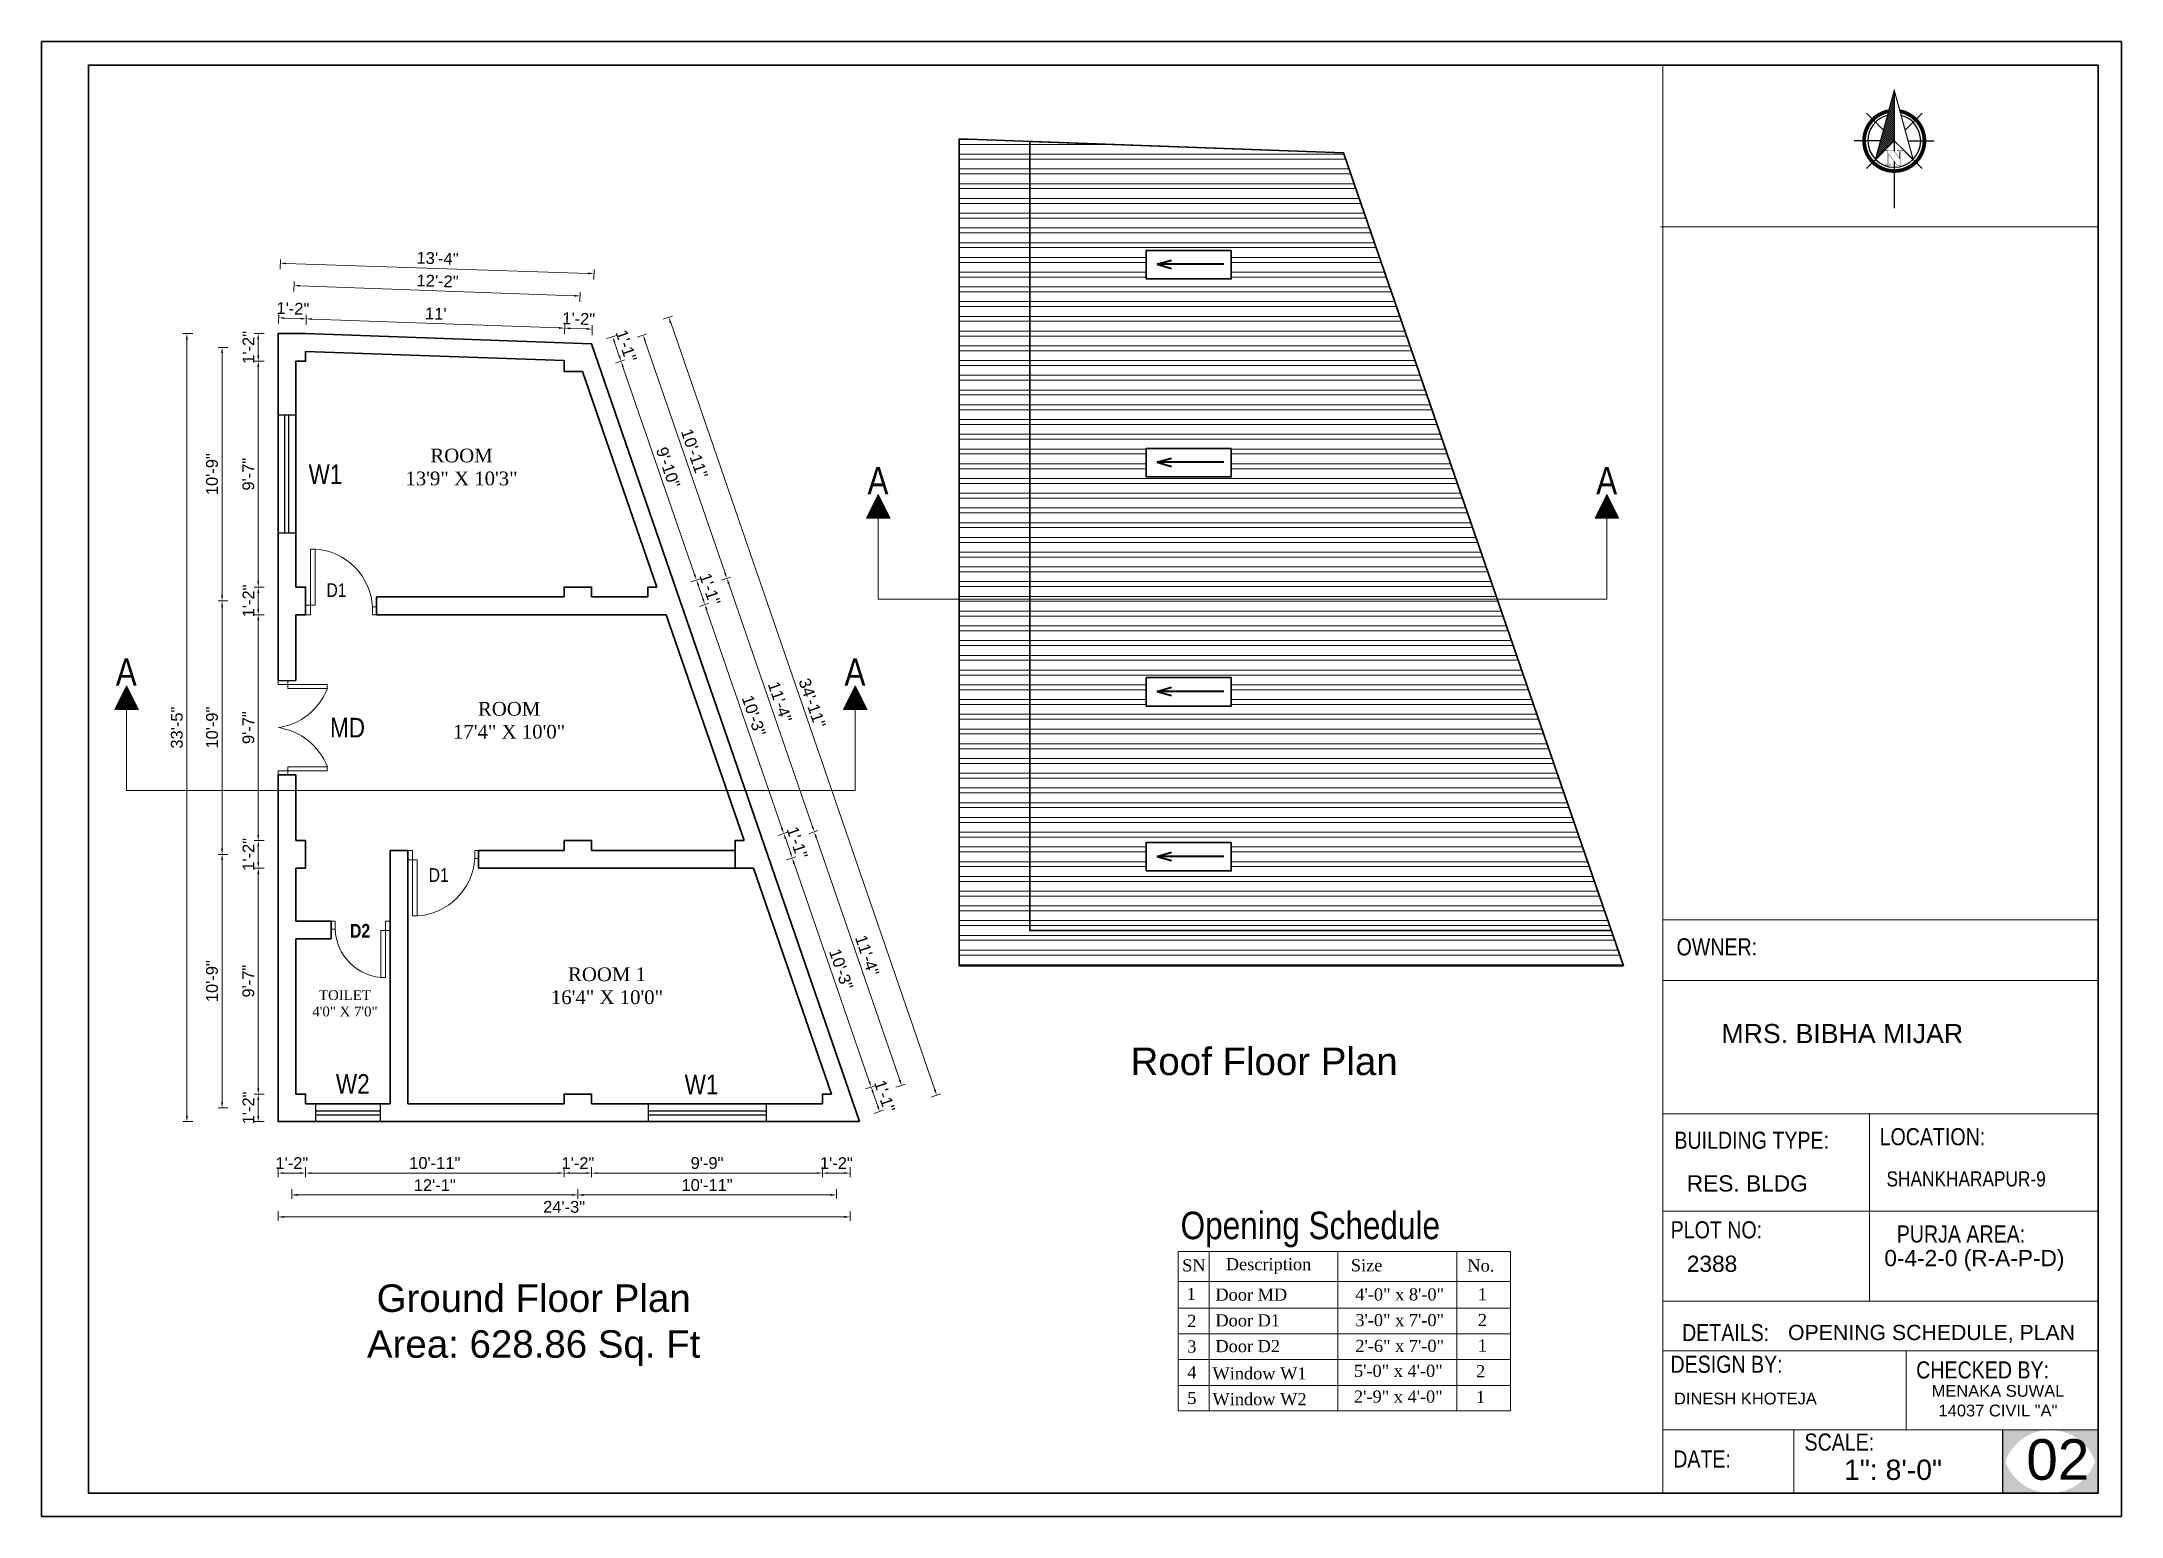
# Model space of a CAD drawing. Header units: inches. Extents: x 376358 to 406049, y -63575 to -53607.
# Drawn here: x 403492 to 404550, y -59273 to -58523 of the extents above; entities that cross this region are included whole.
import ezdxf

# ---------------------------------------------------------------- set-up
doc = ezdxf.new("R2010")
doc.units = ezdxf.units.IN
doc.header["$LTSCALE"] = 2
doc.header["$MEASUREMENT"] = 0
doc.header["$PDMODE"] = 34
doc.layers.get('0').update_dxf_attribs({"linetype": 'CONTINUOUS'})
doc.layers.get('DEFPOINTS').update_dxf_attribs({"color": 141, "linetype": 'CONTINUOUS'})
for name, color, linetype, lineweight in [('DIM_LINE', 173, 'CONTINUOUS', 20), ('dimension', 160, 'CONTINUOUS', 15), ('DIMENTION', 140, 'CONTINUOUS', 0), ('door', 20, 'CONTINUOUS', 35), ('Rebars', 1, 'CONTINUOUS', 13), ('Siteplan', 7, 'CONTINUOUS', 30), ('steps', 253, 'CONTINUOUS', 20), ('TEXT', 181, 'CONTINUOUS', 25), ('WALL - A', 1, 'CONTINUOUS', 40)]:
    doc.layers.add(name, color=color, linetype=linetype, lineweight=lineweight)
doc.layers.add('Normal Wall', color=7, linetype='CONTINUOUS', lineweight=35, true_color=0xffaf89)
doc.layers.add('Rear Wall', color=7, linetype='CONTINUOUS', lineweight=20, true_color=0xd4e480)
doc.styles.add('Lettring Text', font='arial.ttf')
doc.styles.get("Standard").update_dxf_attribs({"font": 'ARIALN.TTF'})
doc.styles.add('SwissBT', font='swiss.ttf', dxfattribs={"height": 12})
doc.styles.add('TIMES', font='times.ttf')
doc.dimstyles.new('Copy of Standard', dxfattribs={"dimtxt": 6, "dimasz": 2.875, "dimexe": 2, "dimexo": 4, "dimgap": 2, "dimtad": 1, "dimdec": 0, "dimrnd": 1, "dimzin": 0, "dimdsep": 46, "dimlunit": 4, "dimtxsty": 'Lettring Text', "dimcen": 0.1, "dimclrd": 7, "dimclre": 7, "dimclrt": 7, "dimazin": 0, "dimtfac": 0.645, "dimtdec": 0, "dimtmove": 1, "dimatfit": 0, "dimfxl": 3, "dimfxlon": 1, "dimtfillclr": 256, "dimtolj": 1, "dimtzin": 0, "dimlwd": -1, "dimlwe": -1, "dimarcsym": 2})
pattern_1 = [(180, (45016.619, -8639.9095), (-4e-16, -7.5), []), (180, (45014.119, -8637.4095), (-4e-16, -7.5), [])]

msp = doc.modelspace()

# ---------------------------------------------------------------- texts
at = {"color": 0}
for s, p in [('OWNER:', (404323.9, -58987.6)), ('LOCATION:', (404427.2, -59084.2))]:
    msp.add_text(s, height=8.7, dxfattribs=at).set_placement(p)
at = {"color": 7, "linetype": 'ByBlock', "lineweight": 5}
msp.add_text('Opening Schedule', height=14, dxfattribs=at).set_placement((404071.6, -59132))
for s, insert, char_height, width, attachment_point in [('W1', (403628, -58737.7), 10, 44.166, 1), ('A', (403923, -58739), 14, 26.58, 3), ('A', (404293.7, -58739), 14, 26.58, 3), ('A', (403540.6, -58836.4), 14, 26.58, 3), ('A', (403911.3, -58836.4), 14, 26.58, 3), ('MD', (403638.9, -58866.7), 10, 44.166, 1), ('{\\fArial CE|b0|i0|c0|p34;Roof\\fArial CE|b0|i0|c238|p34; Floor Plan}', (404114.1, -59041.6), 14, 235.547, 5), ('W2', (403641.9, -59048), 10, 44.166, 1), ('W1', (403819.3, -59048.3), 10, 44.166, 1), ('{\\fArial CE|b0|i0|c238|p34;Ground Floor Plan\\PArea: \\fArial CE|b0|i0|c0|p34;628.86\\fArial CE|b0|i0|c238|p34; Sq. Ft}', (403742.5, -59175.8), 14, 235.547, 5)]:
    msp.add_mtext(s, dxfattribs=dict(at, insert=insert, char_height=char_height, width=width, attachment_point=attachment_point))
at = {"layer": 'steps', "color": 7, "lineweight": 5, "ltscale": 0.3, "style": 'TIMES'}
for s, height, p in [('SN', 6.17, (404072.4, -59148.4)), ('Description', 6.169, (404094.6, -59147.8)), ('Size', 6.17, (404158.2, -59148.4)), ('No.', 6.17, (404217.5, -59148.5)), ('1', 6.17, (404074.7, -59162.9)), ('Door MD', 6.17, (404089.3, -59163.3)), ('4\'-0" x 8\'-0"', 6.169, (404160.5, -59163.2)), ('1', 6.17, (404222.8, -59163.1)), ('2', 6.17, (404075, -59176.7)), ('Door D1', 6.17, (404089.3, -59176.4)), ('3\'-0" x 7\'-0"', 6.169, (404160.5, -59176.3)), ('2', 6.17, (404222.8, -59176.2)), ('3', 6.17, (404075, -59189.7)), ('Door D2', 6.17, (404089.3, -59189.5)), ('2\'-6" x 7\'-0"', 6.169, (404160.5, -59189.4)), ('1', 6.17, (404222.8, -59189.2)), ('4', 6.17, (404075, -59202.8)), ('Window W1', 6.17, (404087.8, -59203.4)), ('5\'-0" x 4\'-0"', 6.169, (404159.8, -59202.1)), ('2', 6.17, (404221.9, -59202.3)), ('5', 6.17, (404075, -59215.9)), ('Window W2', 6.17, (404087.8, -59216.5)), ('2\'-9" x 4\'-0"', 6.169, (404159.8, -59215.2)), ('1', 6.17, (404221.9, -59215.4))]:
    msp.add_text(s, height=height, dxfattribs=at).set_placement(p)
at = {"layer": 'steps', "color": 7, "ltscale": 0.3, "width": 55.268}
for s, insert, char_height, attachment_point in [('{\\fTimes New Roman|b0|i0|c0|p18;ROOM\\P13\'9" X 10\'3"}', (403705.8, -58729.7), 7, 2), ('{\\fTimes New Roman|b0|i0|c0|p18;ROOM \\P17\'4" X 10\'0"}', (403730, -58858.6), 7, 2), ('{\\fTechnic|b1|i0|c2|p2;D2}', (403654.2, -58978.6), 7, 8), ('{\\fTimes New Roman|b0|i0|c0|p18;ROOM 1\\P16\'4" X 10\'0"}', (403779.8, -58993.7), 7, 2), ('{\\fTimes New Roman|b0|i0|c0|p18;TOILET\\P4\'0" X 7\'0"}', (403646.5, -59005.3), 5, 2)]:
    msp.add_mtext(s, dxfattribs=dict(at, insert=insert, char_height=char_height, attachment_point=attachment_point))
at = {"layer": 'steps', "color": 7, "ltscale": 0.3, "char_height": 7}
for insert, attachment_point in [((403642.2, -58805.2), 8), ((403694.2, -58943.2), 2)]:
    msp.add_mtext_dynamic_manual_height_columns('{\\W1;D1}', width=18.621, gutter_width=40, heights=[0], dxfattribs=dict(at, insert=insert, attachment_point=attachment_point))
at = {"layer": 'TEXT', "color": 0}
for s, height, p in [('OWNER:', 8.7, (404323.9, -58987.6)), ('LOCATION:', 8.7, (404427.2, -59084.2)), ('CHECKED BY:', 8.704, (404445.8, -59202.9)), ('CHECKED BY:', 8.704, (404445.8, -59202.9)), ('SCALE:', 8.7, (404389, -59239.6)), ('SCALE:', 8.7, (404389, -59239.6))]:
    msp.add_text(s, height=height, dxfattribs=at).set_placement(p)
at = {"layer": 'TEXT', "color": 0, "linetype": 'ByBlock', "style": 'SwissBT'}
for s, insert, char_height, width, attachment_point in [('MRS. BIBHA MIJAR', (404408.2, -59022.5), 9.72, 217.511, 2), ('OPENING SCHEDULE, PLAN', (404380.6, -59175.6), 7.74, 268.532, 1), ('DINESH KHOTEJA', (404322.6, -59210.1), 6, 201.528, 1), ('MENAKA SUWAL\\P14037 CIVIL "A"', (404487.4, -59206.2), 6, 88.549, 2)]:
    msp.add_mtext(s, dxfattribs=dict(at, insert=insert, char_height=char_height, width=width, attachment_point=attachment_point))
at = {"layer": 'TEXT', "color": 0, "attachment_point": 1}
for s, insert, char_height, width in [('BUILDING TYPE:', (404322.8, -59077.3), 8.704, 148.555), ('BUILDING TYPE:', (404322.8, -59077.3), 8.704, 148.555), ('PLOT NO: ', (404320.9, -59122.9), 8.7, 138.027), ('PLOT NO: ', (404320.9, -59122.9), 8.7, 138.027), ('PURJA AREA:', (404435.9, -59125), 8.704, 197.582), ('PURJA AREA:', (404435.9, -59125), 8.704, 197.582), ('DETAILS: ', (404326.7, -59175.2), 8.7, 138.027), ('DESIGN BY:', (404320.8, -59191.3), 8.7, 138.027), ('DESIGN BY:', (404320.8, -59191.3), 8.7, 138.027), ('DATE:', (404322.2, -59239.5), 8.7, 34.818)]:
    msp.add_mtext(s, dxfattribs=dict(at, insert=insert, char_height=char_height, width=width))
at = {"layer": 'TEXT', "color": 0, "style": 'SwissBT'}
for s, insert, char_height, width, attachment_point in [('RES. BLDG', (404329.1, -59099.5), 8.26, 163.214, 1), ('RES. BLDG', (404329.1, -59099.5), 8.26, 163.214, 1), ('2388', (404329.1, -59140.4), 8.26, 163.214, 1), ('0-4-2-0 (R-A-P-D)', (404475.4, -59137.5), 8.256, 163.214, 2), ('02', (404501.8, -59233.8), 20.64, 20.158, 1)]:
    msp.add_mtext(s, dxfattribs=dict(at, insert=insert, char_height=char_height, width=width, attachment_point=attachment_point))
at = {"layer": 'TEXT', "color": 0, "linetype": 'ByBlock', "insert": (404430.7, -59097.5), "char_height": 7.671, "attachment_point": 1}
msp.add_mtext_dynamic_manual_height_columns('SHANKHARAPUR-9', width=381.035, gutter_width=1.53, heights=[0], dxfattribs=at)
at = {"layer": 'TEXT', "color": 0, "ltscale": 0.5, "insert": (404409.1, -59244.2), "char_height": 10.32, "width": 127.534, "attachment_point": 1, "style": 'SwissBT'}
msp.add_mtext('1": 8\'-0"', dxfattribs=at)
msp.add_mtext('1": 8\'-0"', dxfattribs=at)

# ---------------------------------------------------------------- blocks, each defined once
blk = doc.blocks.new('*X29')
at = {"color": 0}
for p, q in [((145.96, -414.6), (147.62, -412.94)), ((146.16, -413.87), (147.62, -412.41)), ((146.36, -413.14), (147.62, -411.88)), ((146.55, -412.41), (147.62, -411.35)), ((146.75, -411.68), (147.62, -410.82)), ((146.95, -410.95), (147.62, -410.29)), ((147.15, -410.22), (147.62, -409.76)), ((147.35, -409.49), (147.62, -409.23)), ((147.55, -408.76), (147.62, -408.7)), ((143.76, -422.63), (147.62, -418.77)), ((143.96, -421.9), (147.62, -418.24)), ((144.16, -421.17), (147.62, -417.71)), ((144.36, -420.44), (147.62, -417.18)), ((144.56, -419.71), (147.62, -416.65)), ((144.76, -418.98), (147.62, -416.12)), ((144.96, -418.25), (147.62, -415.59)), ((145.16, -417.52), (147.62, -415.06)), ((145.36, -416.79), (147.62, -414.53)), ((145.56, -416.06), (147.62, -414)), ((145.76, -415.33), (147.62, -413.47)), ((142.76, -426.28), (147.62, -421.42)), ((142.96, -425.55), (147.62, -420.89)), ((143.16, -424.82), (147.62, -420.36)), ((143.36, -424.09), (147.62, -419.83)), ((143.56, -423.36), (147.62, -419.3))]:
    blk.add_line(p, q, dxfattribs=at)
blk = doc.blocks.new('NORTH_15')
for p, q in [((-2.87, 2.87), (-7.37, 7.37)), ((0, 3.66), (0, 10.62)), ((2.87, 2.87), (7.37, 7.37)), ((-13.37, 0), (2.72, 0)), ((5.49, 0), (17.83, 0)), ((-2.87, -2.87), (-7.37, -7.37)), ((0, -3.66), (0, -10.62)), ((2.87, -2.87), (7.37, -7.37))]:
    blk.add_line(p, q)
at = {"const_width": 1}
for points in [[(0, -8, 1), (0, 8, 0.359415), (-7.86, 1.52, 1)], [(-7.86, -1.52, 0.359415), (0, -8, 1)]]:
    blk.add_lwpolyline(points, format="xyb", dxfattribs=at)
for points, const_width in [([(4.96, -5.01), (-13.37, 0), (4.9, 5), (0, 0), (4.96, -5.01)], 0.3), ([(5.93, -1.55), (6, -1.55), (6.07, -1.54), (6.13, -1.53), (6.17, -1.52), (6.22, -1.51), (6.26, -1.49), (6.28, -1.47), (6.3, -1.45), (6.32, -1.42), (6.33, -1.39), (6.35, -1.34), (6.36, -1.29), (6.37, -1.23), (6.38, -1.16), (6.38, -1.08), (6.38, -1), (6.54, -1), (6.54, -2.34), (6.38, -2.34), (6.38, -2.3), (6.38, -2.23), (6.38, -2.16), (6.37, -2.09), (6.36, -2.04), (6.35, -1.99), (6.33, -1.95), (6.32, -1.91), (6.3, -1.88), (6.28, -1.86), (6.26, -1.83), (6.22, -1.81), (6.18, -1.8), (6.13, -1.78), (6.07, -1.77), (6.01, -1.76), (5.95, -1.76), (2.66, -1.76), (2.66, -2.34), (2.5, -2.34), (2.5, -0.16), (4.71, 1.44), (3.14, 1.44), (3.07, 1.44), (3, 1.43), (2.94, 1.42), (2.89, 1.41), (2.85, 1.4), (2.81, 1.38), (2.78, 1.36), (2.76, 1.34), (2.74, 1.31), (2.72, 1.27), (2.7, 1.22), (2.69, 1.17), (2.68, 1.11), (2.67, 1.04), (2.66, 0.97), (2.66, 0.89), (2.66, 0.87), (2.5, 0.87), (2.5, 2.21), (2.66, 2.21), (2.66, 2.17), (2.66, 2.09), (2.67, 2.03), (2.68, 1.97), (2.69, 1.91), (2.7, 1.86), (2.71, 1.82), (2.73, 1.78), (2.75, 1.76), (2.77, 1.74), (2.8, 1.72), (2.85, 1.7), (2.89, 1.68), (2.94, 1.67), (3, 1.66), (3.07, 1.66), (3.14, 1.66), (6.54, 1.66), (6.54, 0.75), (3.33, -1.55), (5.93, -1.55), (5.93, -1.55)], 0.1)]:
    blk.add_lwpolyline(points, dxfattribs=dict(const_width=const_width))
for start, end in [(90, 164.973), (270, 90), (195.027, 270)]:
    blk.add_arc((0, 0), 7, start, end)
at = {"rotation": 90}
blk.add_blockref('*X29', (-421.89, -147.62), dxfattribs=at)
blk = doc.blocks.new('A$C0BDB7EE9')
at = {"layer": 'Siteplan', "xscale": 2.999999999999779, "yscale": 2.999999999999779, "zscale": 2.999999999999779, "rotation": 247.8612575918487}
blk.add_blockref('NORTH_15', (20.2, 49.5), dxfattribs=at)
blk = doc.blocks.new('A$C327B4BBD')
at = {"layer": 'DIMENTION', "ltscale": 0.3, "xscale": 1.171875000000082, "yscale": 1.171875000000082, "zscale": 1.171875000000082, "rotation": 112.1387424081494}
blk.add_blockref('A$C0BDB7EE9', (16.1, 0), dxfattribs=at)
blk = doc.blocks.new('*D1323')
at = {"layer": 'DEFPOINTS', "color": 0, "ltscale": 0.5, "transparency": 16777216}
for p in [(403612.8, -58663.1), (403612.5, -58671.2), (403626.5, -58671.2)]:
    blk.add_point(p, dxfattribs=at)
at = {"layer": 'steps', "color": 7, "ltscale": 0.5, "transparency": 16777216}
for p, q in [((403612.7, -58666.1), (403612.9, -58661.2)), ((403623.9, -58663.5), (403615.7, -58663.3)), ((403626.7, -58666.7), (403626.8, -58661.7))]:
    blk.add_line(p, q, dxfattribs=at)
for points in [[(403615.7, -58662.8), (403615.6, -58663.7), (403612.8, -58663.1)], [(403623.9, -58663.1), (403623.9, -58664), (403626.8, -58663.7)]]:
    blk.add_solid(points, dxfattribs=at)
at = {"layer": 'steps', "color": 7, "ltscale": 0.5, "transparency": 16777216, "insert": (403620, -58658.4), "char_height": 6, "attachment_point": 5, "rotation": 357.9379, "style": 'Lettring Text'}
blk.add_mtext('\\A1;1\'-2"', dxfattribs=at)
blk = doc.blocks.new('*D1324')
at = {"layer": 'DEFPOINTS', "color": 0, "ltscale": 0.5, "transparency": 16777216}
for p in [(403626.5, -58671.2), (403758, -58676.4), (403758.3, -58668.4)]:
    blk.add_point(p, dxfattribs=at)
at = {"layer": 'steps', "color": 7, "ltscale": 0.5, "transparency": 16777216}
for p, q in [((403626.7, -58666.7), (403626.8, -58661.7)), ((403629.6, -58663.8), (403755.4, -58668.3)), ((403758.2, -58671.4), (403758.3, -58666.4))]:
    blk.add_line(p, q, dxfattribs=at)
for points in [[(403629.7, -58663.3), (403629.6, -58664.2), (403626.8, -58663.7)], [(403755.4, -58667.8), (403755.4, -58668.8), (403758.3, -58668.4)]]:
    blk.add_solid(points, dxfattribs=at)
at = {"layer": 'steps', "color": 7, "ltscale": 0.5, "transparency": 16777216, "insert": (403692.7, -58661), "char_height": 6, "attachment_point": 5, "rotation": 357.9379, "style": 'Lettring Text'}
blk.add_mtext("\\A1;11'", dxfattribs=at)
blk = doc.blocks.new('*D1325')
at = {"layer": 'DEFPOINTS', "color": 0, "ltscale": 0.5, "transparency": 16777216}
for p in [(403758, -58676.4), (403772, -58676.4), (403772.3, -58668.9)]:
    blk.add_point(p, dxfattribs=at)
at = {"layer": 'steps', "color": 7, "ltscale": 0.5, "transparency": 16777216}
for p, q in [((403758.2, -58671.4), (403758.3, -58666.4)), ((403761.1, -58668.5), (403769.4, -58668.8)), ((403772.2, -58671.9), (403772.3, -58666.9))]:
    blk.add_line(p, q, dxfattribs=at)
for points in [[(403761.2, -58668), (403761.1, -58669), (403758.3, -58668.4)], [(403769.4, -58668.3), (403769.4, -58669.3), (403772.3, -58668.9)]]:
    blk.add_solid(points, dxfattribs=at)
at = {"layer": 'steps', "color": 7, "ltscale": 0.5, "transparency": 16777216, "insert": (403765.4, -58663.6), "char_height": 6, "attachment_point": 5, "rotation": 357.9379, "style": 'Lettring Text'}
blk.add_mtext('\\A1;1\'-2"', dxfattribs=at)
blk = doc.blocks.new('*D1326')
at = {"layer": 'DEFPOINTS', "color": 0, "ltscale": 0.5, "transparency": 16777216}
for p in [(403766.1, -58652), (403619.5, -58678.2), (403765, -58683.4)]:
    blk.add_point(p, dxfattribs=at)
at = {"layer": 'steps', "color": 7, "ltscale": 0.5, "transparency": 16777216}
for p, q in [((403620.5, -58649.7), (403620.7, -58644.7)), ((403623.5, -58646.9), (403763.2, -58651.9)), ((403766, -58655), (403766.2, -58650))]:
    blk.add_line(p, q, dxfattribs=at)
for points in [[(403623.5, -58646.4), (403623.5, -58647.3), (403620.6, -58646.7)], [(403763.3, -58651.4), (403763.2, -58652.4), (403766.1, -58652)]]:
    blk.add_solid(points, dxfattribs=at)
at = {"layer": 'steps', "color": 7, "ltscale": 0.5, "transparency": 16777216, "insert": (403693.6, -58644.4), "char_height": 6, "attachment_point": 5, "rotation": 357.9379, "style": 'Lettring Text'}
blk.add_mtext('\\A1;12\'-2"', dxfattribs=at)
blk = doc.blocks.new('*D1327')
at = {"layer": 'DEFPOINTS', "color": 0, "ltscale": 0.5, "transparency": 16777216}
for p in [(403773.2, -58640.6), (403612.5, -58671.2), (403772, -58676.4)]:
    blk.add_point(p, dxfattribs=at)
at = {"layer": 'steps', "color": 7, "ltscale": 0.5, "transparency": 16777216}
for p, q in [((403613.6, -58638.4), (403613.7, -58633.4)), ((403616.5, -58635.5), (403770.3, -58640.5)), ((403773.1, -58643.6), (403773.2, -58638.6))]:
    blk.add_line(p, q, dxfattribs=at)
for points in [[(403616.6, -58635), (403616.5, -58635.9), (403613.7, -58635.4)], [(403770.3, -58640), (403770.3, -58641), (403773.2, -58640.6)]]:
    blk.add_solid(points, dxfattribs=at)
at = {"layer": 'steps', "color": 7, "ltscale": 0.5, "transparency": 16777216, "insert": (403693.6, -58632.9), "char_height": 6, "attachment_point": 5, "rotation": 358.1187, "style": 'Lettring Text'}
blk.add_mtext('\\A1;13\'-4"', dxfattribs=at)
blk = doc.blocks.new('*D1328')
at = {"layer": 'DEFPOINTS', "color": 0, "ltscale": 0.5, "transparency": 16777216}
for p in [(403758, -59072.2), (403772, -59072.2), (403758, -59098.4)]:
    blk.add_point(p, dxfattribs=at)
at = {"layer": 'steps', "color": 7, "ltscale": 0.5, "transparency": 16777216}
for p, q in [((403758, -59095.4), (403758, -59100.4)), ((403769.1, -59098.4), (403760.9, -59098.4)), ((403772, -59095.4), (403772, -59100.4))]:
    blk.add_line(p, q, dxfattribs=at)
for points in [[(403760.9, -59097.9), (403760.9, -59098.8), (403758, -59098.4)], [(403769.1, -59097.9), (403769.1, -59098.8), (403772, -59098.4)]]:
    blk.add_solid(points, dxfattribs=at)
at = {"layer": 'steps', "color": 7, "ltscale": 0.5, "transparency": 16777216, "insert": (403765, -59093.3), "char_height": 6, "attachment_point": 5, "style": 'Lettring Text'}
blk.add_mtext('\\A1;1\'-2"', dxfattribs=at)
blk = doc.blocks.new('*D1329')
at = {"layer": 'DEFPOINTS', "color": 0, "ltscale": 0.5, "transparency": 16777216}
for p in [(403626.5, -59072.2), (403758, -59072.2), (403626.5, -59098.4)]:
    blk.add_point(p, dxfattribs=at)
at = {"layer": 'steps', "color": 7, "ltscale": 0.5, "transparency": 16777216}
for p, q in [((403626.5, -59095.4), (403626.5, -59100.4)), ((403755.1, -59098.4), (403629.4, -59098.4)), ((403758, -59095.4), (403758, -59100.4))]:
    blk.add_line(p, q, dxfattribs=at)
for points in [[(403629.4, -59097.9), (403629.4, -59098.8), (403626.5, -59098.4)], [(403755.1, -59097.9), (403755.1, -59098.8), (403758, -59098.4)]]:
    blk.add_solid(points, dxfattribs=at)
at = {"layer": 'steps', "color": 7, "ltscale": 0.5, "transparency": 16777216, "insert": (403692.2, -59093.3), "char_height": 6, "attachment_point": 5, "style": 'Lettring Text'}
blk.add_mtext('\\A1;10\'-11"', dxfattribs=at)
blk = doc.blocks.new('*D1330')
at = {"layer": 'DEFPOINTS', "color": 0, "ltscale": 0.5, "transparency": 16777216}
for p in [(403612.5, -59072.2), (403626.5, -59072.2), (403612.5, -59098.4)]:
    blk.add_point(p, dxfattribs=at)
at = {"layer": 'steps', "color": 7, "ltscale": 0.5, "transparency": 16777216}
for p, q in [((403612.5, -59095.4), (403612.5, -59100.4)), ((403623.6, -59098.4), (403615.4, -59098.4)), ((403626.5, -59095.4), (403626.5, -59100.4))]:
    blk.add_line(p, q, dxfattribs=at)
for points in [[(403615.4, -59097.9), (403615.4, -59098.8), (403612.5, -59098.4)], [(403623.6, -59097.9), (403623.6, -59098.8), (403626.5, -59098.4)]]:
    blk.add_solid(points, dxfattribs=at)
at = {"layer": 'steps', "color": 7, "ltscale": 0.5, "transparency": 16777216, "insert": (403619.5, -59093.3), "char_height": 6, "attachment_point": 5, "style": 'Lettring Text'}
blk.add_mtext('\\A1;1\'-2"', dxfattribs=at)
blk = doc.blocks.new('*D1331')
at = {"layer": 'DEFPOINTS', "color": 0, "ltscale": 0.5, "transparency": 16777216}
for p in [(403619.5, -59065.2), (403765, -59065.2), (403619.5, -59109.5)]:
    blk.add_point(p, dxfattribs=at)
at = {"layer": 'steps', "color": 7, "ltscale": 0.5, "transparency": 16777216}
for p, q in [((403619.5, -59106.5), (403619.5, -59111.5)), ((403762.1, -59109.5), (403622.4, -59109.5)), ((403765, -59106.5), (403765, -59111.5))]:
    blk.add_line(p, q, dxfattribs=at)
for points in [[(403622.4, -59109), (403622.4, -59110), (403619.5, -59109.5)], [(403762.1, -59109), (403762.1, -59110), (403765, -59109.5)]]:
    blk.add_solid(points, dxfattribs=at)
at = {"layer": 'steps', "color": 7, "ltscale": 0.5, "transparency": 16777216, "insert": (403692.2, -59104.5), "char_height": 6, "attachment_point": 5, "style": 'Lettring Text'}
blk.add_mtext('\\A1;12\'-1"', dxfattribs=at)
blk = doc.blocks.new('*D1332')
at = {"layer": 'DEFPOINTS', "color": 0, "ltscale": 0.5, "transparency": 16777216}
for p in [(403612.5, -59072.2), (403903.5, -59072.2), (403612.5, -59120.7)]:
    blk.add_point(p, dxfattribs=at)
at = {"layer": 'steps', "color": 7, "ltscale": 0.5, "transparency": 16777216}
for p, q in [((403612.5, -59117.7), (403612.5, -59122.7)), ((403900.6, -59120.7), (403615.4, -59120.7)), ((403903.5, -59117.7), (403903.5, -59122.7))]:
    blk.add_line(p, q, dxfattribs=at)
for points in [[(403615.4, -59120.2), (403615.4, -59121.2), (403612.5, -59120.7)], [(403900.6, -59120.2), (403900.6, -59121.2), (403903.5, -59120.7)]]:
    blk.add_solid(points, dxfattribs=at)
at = {"layer": 'steps', "color": 7, "ltscale": 0.5, "transparency": 16777216, "insert": (403758, -59115.6), "char_height": 6, "attachment_point": 5, "style": 'Lettring Text'}
blk.add_mtext('\\A1;24\'-3"', dxfattribs=at)
blk = doc.blocks.new('*D1333')
at = {"layer": 'DEFPOINTS', "color": 0, "ltscale": 0.5, "transparency": 16777216}
for p in [(403765, -58683.4), (403840.8, -58795.8), (403807.6, -58807.2)]:
    blk.add_point(p, dxfattribs=at)
at = {"layer": 'steps', "color": 7, "ltscale": 0.5, "transparency": 16777216}
for p, q in [((403795.4, -58673), (403800.1, -58671.3)), ((403799.1, -58674.7), (403839.9, -58793.1)), ((403838, -58796.7), (403842.7, -58795.1))]:
    blk.add_line(p, q, dxfattribs=at)
for points in [[(403799.6, -58674.6), (403798.7, -58674.9), (403798.2, -58672)], [(403840.3, -58792.9), (403839.4, -58793.2), (403840.8, -58795.8)]]:
    blk.add_solid(points, dxfattribs=at)
at = {"layer": 'steps', "color": 7, "ltscale": 0.5, "transparency": 16777216, "insert": (403824.3, -58732.2), "char_height": 6, "attachment_point": 5, "rotation": 289.0044, "style": 'Lettring Text'}
blk.add_mtext('\\A1;10\'-11"', dxfattribs=at)
blk = doc.blocks.new('*D1334')
at = {"layer": 'DEFPOINTS', "color": 0, "ltscale": 0.5, "transparency": 16777216}
for p in [(403765, -59065.2), (403896.5, -59065.2), (403896.5, -59109.5)]:
    blk.add_point(p, dxfattribs=at)
at = {"layer": 'steps', "color": 7, "ltscale": 0.5, "transparency": 16777216}
for p, q in [((403765, -59106.5), (403765, -59111.5)), ((403767.9, -59109.5), (403893.6, -59109.5)), ((403896.5, -59106.5), (403896.5, -59111.5))]:
    blk.add_line(p, q, dxfattribs=at)
for points in [[(403767.9, -59109), (403767.9, -59110), (403765, -59109.5)], [(403893.6, -59109), (403893.6, -59110), (403896.5, -59109.5)]]:
    blk.add_solid(points, dxfattribs=at)
at = {"layer": 'steps', "color": 7, "ltscale": 0.5, "transparency": 16777216, "insert": (403830.7, -59104.5), "char_height": 6, "attachment_point": 5, "style": 'Lettring Text'}
blk.add_mtext('\\A1;10\'-11"', dxfattribs=at)
blk = doc.blocks.new('*D1335')
at = {"layer": 'DEFPOINTS', "color": 0, "ltscale": 0.5, "transparency": 16777216}
for p in [(403772, -59072.2), (403889.5, -59072.2), (403889.5, -59098.4)]:
    blk.add_point(p, dxfattribs=at)
at = {"layer": 'steps', "color": 7, "ltscale": 0.5, "transparency": 16777216}
for p, q in [((403772, -59095.4), (403772, -59100.4)), ((403774.9, -59098.4), (403886.6, -59098.4)), ((403889.5, -59095.4), (403889.5, -59100.4))]:
    blk.add_line(p, q, dxfattribs=at)
for points in [[(403774.9, -59097.9), (403774.9, -59098.8), (403772, -59098.4)], [(403886.6, -59097.9), (403886.6, -59098.8), (403889.5, -59098.4)]]:
    blk.add_solid(points, dxfattribs=at)
at = {"layer": 'steps', "color": 7, "ltscale": 0.5, "transparency": 16777216, "insert": (403830.7, -59093.3), "char_height": 6, "attachment_point": 5, "style": 'Lettring Text'}
blk.add_mtext('\\A1;9\'-9"', dxfattribs=at)
blk = doc.blocks.new('*D1336')
at = {"layer": 'DEFPOINTS', "color": 0, "ltscale": 0.5, "transparency": 16777216}
for p in [(403889.5, -59072.2), (403903.5, -59072.2), (403903.5, -59098.4)]:
    blk.add_point(p, dxfattribs=at)
at = {"layer": 'steps', "color": 7, "ltscale": 0.5, "transparency": 16777216}
for p, q in [((403889.5, -59095.4), (403889.5, -59100.4)), ((403892.3, -59098.4), (403900.6, -59098.4)), ((403903.5, -59095.4), (403903.5, -59100.4))]:
    blk.add_line(p, q, dxfattribs=at)
for points in [[(403892.3, -59097.9), (403892.3, -59098.8), (403889.5, -59098.4)], [(403900.6, -59097.9), (403900.6, -59098.8), (403903.5, -59098.4)]]:
    blk.add_solid(points, dxfattribs=at)
at = {"layer": 'steps', "color": 7, "ltscale": 0.5, "transparency": 16777216, "insert": (403896.5, -59093.3), "char_height": 6, "attachment_point": 5, "style": 'Lettring Text'}
blk.add_mtext('\\A1;1\'-2"', dxfattribs=at)
blk = doc.blocks.new('*D1337')
at = {"layer": 'DEFPOINTS', "color": 0, "ltscale": 0.5, "transparency": 16777216}
for p in [(403612.5, -58671.2), (403602.4, -58685.2), (403612.5, -58685.2)]:
    blk.add_point(p, dxfattribs=at)
at = {"layer": 'steps', "color": 7, "ltscale": 0.5, "transparency": 16777216}
for p, q in [((403605.4, -58671.2), (403600.4, -58671.2)), ((403602.4, -58674.1), (403602.4, -58682.3)), ((403605.4, -58685.2), (403600.4, -58685.2))]:
    blk.add_line(p, q, dxfattribs=at)
for points in [[(403601.9, -58674.1), (403602.9, -58674.1), (403602.4, -58671.2)], [(403601.9, -58682.3), (403602.9, -58682.3), (403602.4, -58685.2)]]:
    blk.add_solid(points, dxfattribs=at)
at = {"layer": 'steps', "color": 7, "ltscale": 0.5, "transparency": 16777216, "insert": (403597.4, -58678.2), "char_height": 6, "attachment_point": 5, "rotation": 90, "style": 'Lettring Text'}
blk.add_mtext('\\A1;1\'-2"', dxfattribs=at)
blk = doc.blocks.new('*D1338')
at = {"layer": 'DEFPOINTS', "color": 0, "ltscale": 0.5, "transparency": 16777216}
for p in [(403612.5, -58685.2), (403602.4, -58800.2), (403612.5, -58800.2)]:
    blk.add_point(p, dxfattribs=at)
at = {"layer": 'steps', "color": 7, "ltscale": 0.5, "transparency": 16777216}
for p, q in [((403605.4, -58685.2), (403600.4, -58685.2)), ((403602.4, -58688.1), (403602.4, -58797.3)), ((403605.4, -58800.2), (403600.4, -58800.2))]:
    blk.add_line(p, q, dxfattribs=at)
for points in [[(403601.9, -58688.1), (403602.9, -58688.1), (403602.4, -58685.2)], [(403601.9, -58797.3), (403602.9, -58797.3), (403602.4, -58800.2)]]:
    blk.add_solid(points, dxfattribs=at)
at = {"layer": 'steps', "color": 7, "ltscale": 0.5, "transparency": 16777216, "insert": (403597.4, -58742.7), "char_height": 6, "attachment_point": 5, "rotation": 90, "style": 'Lettring Text'}
blk.add_mtext('\\A1;9\'-7"', dxfattribs=at)
blk = doc.blocks.new('*D1339')
at = {"layer": 'DEFPOINTS', "color": 0, "ltscale": 0.5, "transparency": 16777216}
for p in [(403612.5, -58800.2), (403602.4, -58814.2), (403612.5, -58814.2)]:
    blk.add_point(p, dxfattribs=at)
at = {"layer": 'steps', "color": 7, "ltscale": 0.5, "transparency": 16777216}
for p, q in [((403605.4, -58800.2), (403600.4, -58800.2)), ((403602.4, -58803.1), (403602.4, -58811.3)), ((403605.4, -58814.2), (403600.4, -58814.2))]:
    blk.add_line(p, q, dxfattribs=at)
for points in [[(403601.9, -58803.1), (403602.9, -58803.1), (403602.4, -58800.2)], [(403601.9, -58811.3), (403602.9, -58811.3), (403602.4, -58814.2)]]:
    blk.add_solid(points, dxfattribs=at)
at = {"layer": 'steps', "color": 7, "ltscale": 0.5, "transparency": 16777216, "insert": (403597.4, -58807.2), "char_height": 6, "attachment_point": 5, "rotation": 90, "style": 'Lettring Text'}
blk.add_mtext('\\A1;1\'-2"', dxfattribs=at)
blk = doc.blocks.new('*D1340')
at = {"layer": 'DEFPOINTS', "color": 0, "ltscale": 0.5, "transparency": 16777216}
for p in [(403612.5, -58814.2), (403602.4, -58929.2), (403612.5, -58929.2)]:
    blk.add_point(p, dxfattribs=at)
at = {"layer": 'steps', "color": 7, "ltscale": 0.5, "transparency": 16777216}
for p, q in [((403605.4, -58814.2), (403600.4, -58814.2)), ((403602.4, -58817.1), (403602.4, -58926.3)), ((403605.4, -58929.2), (403600.4, -58929.2))]:
    blk.add_line(p, q, dxfattribs=at)
for points in [[(403601.9, -58817.1), (403602.9, -58817.1), (403602.4, -58814.2)], [(403601.9, -58926.3), (403602.9, -58926.3), (403602.4, -58929.2)]]:
    blk.add_solid(points, dxfattribs=at)
at = {"layer": 'steps', "color": 7, "ltscale": 0.5, "transparency": 16777216, "insert": (403597.4, -58871.7), "char_height": 6, "attachment_point": 5, "rotation": 90, "style": 'Lettring Text'}
blk.add_mtext('\\A1;9\'-7"', dxfattribs=at)
blk = doc.blocks.new('*D1341')
at = {"layer": 'DEFPOINTS', "color": 0, "ltscale": 0.5, "transparency": 16777216}
for p in [(403612.5, -58929.2), (403602.4, -58943.2), (403612.5, -58943.2)]:
    blk.add_point(p, dxfattribs=at)
at = {"layer": 'steps', "color": 7, "ltscale": 0.5, "transparency": 16777216}
for p, q in [((403605.4, -58929.2), (403600.4, -58929.2)), ((403602.4, -58932.1), (403602.4, -58940.3)), ((403605.4, -58943.2), (403600.4, -58943.2))]:
    blk.add_line(p, q, dxfattribs=at)
for points in [[(403601.9, -58932.1), (403602.9, -58932.1), (403602.4, -58929.2)], [(403601.9, -58940.3), (403602.9, -58940.3), (403602.4, -58943.2)]]:
    blk.add_solid(points, dxfattribs=at)
at = {"layer": 'steps', "color": 7, "ltscale": 0.5, "transparency": 16777216, "insert": (403597.4, -58936.2), "char_height": 6, "attachment_point": 5, "rotation": 90, "style": 'Lettring Text'}
blk.add_mtext('\\A1;1\'-2"', dxfattribs=at)
blk = doc.blocks.new('*D1342')
at = {"layer": 'DEFPOINTS', "color": 0, "ltscale": 0.5, "transparency": 16777216}
for p in [(403612.5, -58943.2), (403602.4, -59058.2), (403612.5, -59058.2)]:
    blk.add_point(p, dxfattribs=at)
at = {"layer": 'steps', "color": 7, "ltscale": 0.5, "transparency": 16777216}
for p, q in [((403605.4, -58943.2), (403600.4, -58943.2)), ((403602.4, -58946.1), (403602.4, -59055.3)), ((403605.4, -59058.2), (403600.4, -59058.2))]:
    blk.add_line(p, q, dxfattribs=at)
for points in [[(403601.9, -58946.1), (403602.9, -58946.1), (403602.4, -58943.2)], [(403601.9, -59055.3), (403602.9, -59055.3), (403602.4, -59058.2)]]:
    blk.add_solid(points, dxfattribs=at)
at = {"layer": 'steps', "color": 7, "ltscale": 0.5, "transparency": 16777216, "insert": (403597.4, -59000.7), "char_height": 6, "attachment_point": 5, "rotation": 90, "style": 'Lettring Text'}
blk.add_mtext('\\A1;9\'-7"', dxfattribs=at)
blk = doc.blocks.new('*D1343')
at = {"layer": 'DEFPOINTS', "color": 0, "ltscale": 0.5, "transparency": 16777216}
for p in [(403612.5, -59058.2), (403602.4, -59072.2), (403612.5, -59072.2)]:
    blk.add_point(p, dxfattribs=at)
at = {"layer": 'steps', "color": 7, "ltscale": 0.5, "transparency": 16777216}
for p, q in [((403605.4, -59058.2), (403600.4, -59058.2)), ((403602.4, -59061.1), (403602.4, -59069.3)), ((403605.4, -59072.2), (403600.4, -59072.2))]:
    blk.add_line(p, q, dxfattribs=at)
for points in [[(403601.9, -59061.1), (403602.9, -59061.1), (403602.4, -59058.2)], [(403601.9, -59069.3), (403602.9, -59069.3), (403602.4, -59072.2)]]:
    blk.add_solid(points, dxfattribs=at)
at = {"layer": 'steps', "color": 7, "ltscale": 0.5, "transparency": 16777216, "insert": (403597.4, -59065.2), "char_height": 6, "attachment_point": 5, "rotation": 90, "style": 'Lettring Text'}
blk.add_mtext('\\A1;1\'-2"', dxfattribs=at)
blk = doc.blocks.new('*D1344')
at = {"layer": 'DEFPOINTS', "color": 0, "ltscale": 0.5, "transparency": 16777216}
for p in [(403619.5, -58678.2), (403584, -58807.2), (403619.5, -58807.2)]:
    blk.add_point(p, dxfattribs=at)
at = {"layer": 'steps', "color": 7, "ltscale": 0.5, "transparency": 16777216}
for p, q in [((403587, -58678.2), (403582, -58678.2)), ((403584, -58681.1), (403584, -58804.3)), ((403587, -58807.2), (403582, -58807.2))]:
    blk.add_line(p, q, dxfattribs=at)
for points in [[(403583.5, -58681.1), (403584.5, -58681.1), (403584, -58678.2)], [(403583.5, -58804.3), (403584.5, -58804.3), (403584, -58807.2)]]:
    blk.add_solid(points, dxfattribs=at)
at = {"layer": 'steps', "color": 7, "ltscale": 0.5, "transparency": 16777216, "insert": (403578.9, -58742.7), "char_height": 6, "attachment_point": 5, "rotation": 90, "style": 'Lettring Text'}
blk.add_mtext('\\A1;10\'-9"', dxfattribs=at)
blk = doc.blocks.new('*D1345')
at = {"layer": 'DEFPOINTS', "color": 0, "ltscale": 0.5, "transparency": 16777216}
for p in [(403619.5, -58807.2), (403584, -58936.2), (403619.5, -58936.2)]:
    blk.add_point(p, dxfattribs=at)
at = {"layer": 'steps', "color": 7, "ltscale": 0.5, "transparency": 16777216}
for p, q in [((403587, -58807.2), (403582, -58807.2)), ((403584, -58810.1), (403584, -58933.3)), ((403587, -58936.2), (403582, -58936.2))]:
    blk.add_line(p, q, dxfattribs=at)
for points in [[(403583.5, -58810.1), (403584.5, -58810.1), (403584, -58807.2)], [(403583.5, -58933.3), (403584.5, -58933.3), (403584, -58936.2)]]:
    blk.add_solid(points, dxfattribs=at)
at = {"layer": 'steps', "color": 7, "ltscale": 0.5, "transparency": 16777216, "insert": (403578.9, -58871.7), "char_height": 6, "attachment_point": 5, "rotation": 90, "style": 'Lettring Text'}
blk.add_mtext('\\A1;10\'-9"', dxfattribs=at)
blk = doc.blocks.new('*D1346')
at = {"layer": 'DEFPOINTS', "color": 0, "ltscale": 0.5, "transparency": 16777216}
for p in [(403619.5, -58936.2), (403584, -59065.2), (403619.5, -59065.2)]:
    blk.add_point(p, dxfattribs=at)
at = {"layer": 'steps', "color": 7, "ltscale": 0.5, "transparency": 16777216}
for p, q in [((403587, -58936.2), (403582, -58936.2)), ((403584, -58939.1), (403584, -59062.3)), ((403587, -59065.2), (403582, -59065.2))]:
    blk.add_line(p, q, dxfattribs=at)
for points in [[(403583.5, -58939.1), (403584.5, -58939.1), (403584, -58936.2)], [(403583.5, -59062.3), (403584.5, -59062.3), (403584, -59065.2)]]:
    blk.add_solid(points, dxfattribs=at)
at = {"layer": 'steps', "color": 7, "ltscale": 0.5, "transparency": 16777216, "insert": (403578.9, -59000.7), "char_height": 6, "attachment_point": 5, "rotation": 90, "style": 'Lettring Text'}
blk.add_mtext('\\A1;10\'-9"', dxfattribs=at)
blk = doc.blocks.new('*D1347')
at = {"layer": 'DEFPOINTS', "color": 0, "ltscale": 0.5, "transparency": 16777216}
for p in [(403566.1, -58671.2), (403612.5, -58671.2), (403612.5, -59072.2)]:
    blk.add_point(p, dxfattribs=at)
at = {"layer": 'steps', "color": 7, "ltscale": 0.5, "transparency": 16777216}
for p, q in [((403569.1, -58671.2), (403564.1, -58671.2)), ((403566.1, -59069.3), (403566.1, -58674.1)), ((403569.1, -59072.2), (403564.1, -59072.2))]:
    blk.add_line(p, q, dxfattribs=at)
for points in [[(403565.6, -58674.1), (403566.6, -58674.1), (403566.1, -58671.2)], [(403565.6, -59069.3), (403566.6, -59069.3), (403566.1, -59072.2)]]:
    blk.add_solid(points, dxfattribs=at)
at = {"layer": 'steps', "color": 7, "ltscale": 0.5, "transparency": 16777216, "insert": (403561, -58871.7), "char_height": 6, "attachment_point": 5, "rotation": 90, "style": 'Lettring Text'}
blk.add_mtext('\\A1;33\'-5"', dxfattribs=at)
blk = doc.blocks.new('*D1348')
at = {"layer": 'DEFPOINTS', "color": 0, "ltscale": 0.5, "transparency": 16777216}
for p in [(403772, -58690.4), (403814.6, -58800.2), (403825.3, -58796.5)]:
    blk.add_point(p, dxfattribs=at)
at = {"layer": 'steps', "color": 7, "ltscale": 0.5, "transparency": 16777216}
for p, q in [((403784.1, -58686.2), (403788.9, -58684.6)), ((403787.9, -58688), (403824.4, -58793.8)), ((403822.5, -58797.5), (403827.2, -58795.9))]:
    blk.add_line(p, q, dxfattribs=at)
for points in [[(403788.4, -58687.8), (403787.5, -58688.1), (403787, -58685.3)], [(403824.8, -58793.7), (403823.9, -58794), (403825.3, -58796.5)]]:
    blk.add_solid(points, dxfattribs=at)
at = {"layer": 'steps', "color": 7, "ltscale": 0.5, "transparency": 16777216, "insert": (403810.9, -58739.3), "char_height": 6, "attachment_point": 5, "rotation": 289.0044, "style": 'Lettring Text'}
blk.add_mtext('\\A1;9\'-10"', dxfattribs=at)
blk = doc.blocks.new('*D1349')
at = {"layer": 'DEFPOINTS', "color": 0, "ltscale": 0.5, "transparency": 16777216}
for p in [(403814.6, -58800.2), (403814.6, -58814.2), (403829.6, -58809)]:
    blk.add_point(p, dxfattribs=at)
at = {"layer": 'steps', "color": 7, "ltscale": 0.5, "transparency": 16777216}
for p, q in [((403822.5, -58797.5), (403827.2, -58795.9)), ((403826.2, -58799.2), (403828.7, -58806.3)), ((403826.8, -58810), (403831.5, -58808.4))]:
    blk.add_line(p, q, dxfattribs=at)
for points in [[(403826.7, -58799.1), (403825.8, -58799.4), (403825.3, -58796.5)], [(403829.1, -58806.2), (403828.2, -58806.5), (403829.6, -58809)]]:
    blk.add_solid(points, dxfattribs=at)
at = {"layer": 'steps', "color": 7, "ltscale": 0.5, "transparency": 16777216, "insert": (403832.2, -58801.2), "char_height": 6, "attachment_point": 5, "rotation": 289.0044, "style": 'Lettring Text'}
blk.add_mtext('\\A1;1\'-1"', dxfattribs=at)
blk = doc.blocks.new('*D1350')
at = {"layer": 'DEFPOINTS', "color": 0, "ltscale": 0.5, "transparency": 16777216}
for p in [(403814.6, -58814.2), (403859, -58929.2), (403869.7, -58925.5)]:
    blk.add_point(p, dxfattribs=at)
at = {"layer": 'steps', "color": 7, "ltscale": 0.5, "transparency": 16777216}
for p, q in [((403826.8, -58810), (403831.5, -58808.4)), ((403830.5, -58811.8), (403868.8, -58922.8)), ((403866.9, -58926.5), (403871.6, -58924.9))]:
    blk.add_line(p, q, dxfattribs=at)
for points in [[(403831, -58811.6), (403830.1, -58811.9), (403829.6, -58809)], [(403869.2, -58922.7), (403868.3, -58923), (403869.7, -58925.5)]]:
    blk.add_solid(points, dxfattribs=at)
at = {"layer": 'steps', "color": 7, "ltscale": 0.5, "transparency": 16777216, "insert": (403854.5, -58865.6), "char_height": 6, "attachment_point": 5, "rotation": 289.0044, "style": 'Lettring Text'}
blk.add_mtext('\\A1;10\'-3"', dxfattribs=at)
blk = doc.blocks.new('*D1351')
at = {"layer": 'DEFPOINTS', "color": 0, "ltscale": 0.5, "transparency": 16777216}
for p in [(403859, -58929.2), (403874, -58938), (403859, -58943.2)]:
    blk.add_point(p, dxfattribs=at)
at = {"layer": 'steps', "color": 7, "ltscale": 0.5, "transparency": 16777216}
for p, q in [((403866.9, -58926.5), (403871.6, -58924.9)), ((403870.7, -58928.2), (403873.1, -58935.3)), ((403871.2, -58939), (403875.9, -58937.4))]:
    blk.add_line(p, q, dxfattribs=at)
for points in [[(403871.1, -58928.1), (403870.2, -58928.4), (403869.7, -58925.5)], [(403873.6, -58935.2), (403872.7, -58935.5), (403874, -58938)]]:
    blk.add_solid(points, dxfattribs=at)
at = {"layer": 'steps', "color": 7, "ltscale": 0.5, "transparency": 16777216, "insert": (403876.6, -58930.2), "char_height": 6, "attachment_point": 5, "rotation": 289.0044, "style": 'Lettring Text'}
blk.add_mtext('\\A1;1\'-1"', dxfattribs=at)
blk = doc.blocks.new('*D1352')
at = {"layer": 'DEFPOINTS', "color": 0, "ltscale": 0.5, "transparency": 16777216}
for p in [(403859, -58943.2), (403914.2, -59054.5), (403903.5, -59058.2)]:
    blk.add_point(p, dxfattribs=at)
at = {"layer": 'steps', "color": 7, "ltscale": 0.5, "transparency": 16777216}
for p, q in [((403871.2, -58939), (403875.9, -58937.4)), ((403875, -58940.8), (403913.2, -59051.8)), ((403911.3, -59055.5), (403916.1, -59053.9))]:
    blk.add_line(p, q, dxfattribs=at)
for points in [[(403875.4, -58940.6), (403874.5, -58940.9), (403874, -58938)], [(403913.7, -59051.7), (403912.8, -59052), (403914.2, -59054.5)]]:
    blk.add_solid(points, dxfattribs=at)
at = {"layer": 'steps', "color": 7, "ltscale": 0.5, "transparency": 16777216, "insert": (403898.9, -58994.6), "char_height": 6, "attachment_point": 5, "rotation": 289.0044, "style": 'Lettring Text'}
blk.add_mtext('\\A1;10\'-3"', dxfattribs=at)
blk = doc.blocks.new('*D1353')
at = {"layer": 'DEFPOINTS', "color": 0, "ltscale": 0.5, "transparency": 16777216}
for p in [(403903.5, -59058.2), (403918.5, -59067), (403903.5, -59072.2)]:
    blk.add_point(p, dxfattribs=at)
at = {"layer": 'steps', "color": 7, "ltscale": 0.5, "transparency": 16777216}
for p, q in [((403911.3, -59055.5), (403916.1, -59053.9)), ((403915.1, -59057.2), (403917.5, -59064.3)), ((403915.6, -59068), (403920.4, -59066.4))]:
    blk.add_line(p, q, dxfattribs=at)
for points in [[(403915.5, -59057.1), (403914.6, -59057.4), (403914.2, -59054.5)], [(403918, -59064.2), (403917.1, -59064.5), (403918.5, -59067)]]:
    blk.add_solid(points, dxfattribs=at)
at = {"layer": 'steps', "color": 7, "ltscale": 0.5, "transparency": 16777216, "insert": (403921.1, -59059.2), "char_height": 6, "attachment_point": 5, "rotation": 289.0044, "style": 'Lettring Text'}
blk.add_mtext('\\A1;1\'-1"', dxfattribs=at)
blk = doc.blocks.new('*D1354')
at = {"layer": 'DEFPOINTS', "color": 0, "ltscale": 0.5, "transparency": 16777216}
for p in [(403772, -58676.4), (403782.7, -58672.8), (403772, -58690.4)]:
    blk.add_point(p, dxfattribs=at)
at = {"layer": 'steps', "color": 7, "ltscale": 0.5, "transparency": 16777216}
for p, q in [((403779.8, -58673.7), (403784.6, -58672.1)), ((403786, -58682.6), (403783.6, -58675.5)), ((403784.1, -58686.2), (403788.9, -58684.6))]:
    blk.add_line(p, q, dxfattribs=at)
for points in [[(403784.1, -58675.3), (403783.2, -58675.6), (403782.7, -58672.8)], [(403786.5, -58682.4), (403785.6, -58682.7), (403787, -58685.3)]]:
    blk.add_solid(points, dxfattribs=at)
at = {"layer": 'steps', "color": 7, "ltscale": 0.5, "transparency": 16777216, "insert": (403789.6, -58677.4), "char_height": 6, "attachment_point": 5, "rotation": 289.0044, "style": 'Lettring Text'}
blk.add_mtext('\\A1;1\'-1"', dxfattribs=at)
blk = doc.blocks.new('*D1355')
at = {"layer": 'DEFPOINTS', "color": 0, "ltscale": 0.5, "transparency": 16777216}
for p in [(403807.6, -58807.2), (403885.3, -58924.8), (403852, -58936.2)]:
    blk.add_point(p, dxfattribs=at)
at = {"layer": 'steps', "color": 7, "ltscale": 0.5, "transparency": 16777216}
for p, q in [((403838, -58796.7), (403842.7, -58795.1)), ((403841.8, -58798.5), (403884.3, -58922.1)), ((403882.4, -58925.7), (403887.1, -58924.1))]:
    blk.add_line(p, q, dxfattribs=at)
for points in [[(403842.2, -58798.3), (403841.3, -58798.6), (403840.8, -58795.8)], [(403884.8, -58921.9), (403883.9, -58922.2), (403885.3, -58924.8)]]:
    blk.add_solid(points, dxfattribs=at)
at = {"layer": 'steps', "color": 7, "ltscale": 0.5, "transparency": 16777216, "insert": (403867.8, -58858.6), "char_height": 6, "attachment_point": 5, "rotation": 289.0044, "style": 'Lettring Text'}
blk.add_mtext('\\A1;11\'-4"', dxfattribs=at)
blk = doc.blocks.new('*D1356')
at = {"layer": 'DEFPOINTS', "color": 0, "ltscale": 0.5, "transparency": 16777216}
for p in [(403852, -58936.2), (403929.7, -59053.8), (403896.5, -59065.2)]:
    blk.add_point(p, dxfattribs=at)
at = {"layer": 'steps', "color": 7, "ltscale": 0.5, "transparency": 16777216}
for p, q in [((403882.4, -58925.7), (403887.1, -58924.1)), ((403886.2, -58927.5), (403928.7, -59051.1)), ((403926.8, -59054.7), (403931.6, -59053.1))]:
    blk.add_line(p, q, dxfattribs=at)
for points in [[(403886.6, -58927.3), (403885.7, -58927.6), (403885.3, -58924.8)], [(403929.2, -59050.9), (403928.3, -59051.2), (403929.7, -59053.8)]]:
    blk.add_solid(points, dxfattribs=at)
at = {"layer": 'steps', "color": 7, "ltscale": 0.5, "transparency": 16777216, "insert": (403912.2, -58987.6), "char_height": 6, "attachment_point": 5, "rotation": 289.0044, "style": 'Lettring Text'}
blk.add_mtext('\\A1;11\'-4"', dxfattribs=at)
blk = doc.blocks.new('*D1357')
at = {"layer": 'DEFPOINTS', "color": 0, "ltscale": 0.5, "transparency": 16777216}
for p in [(403772, -58676.4), (403947.5, -59058.7), (403908.3, -59072.2)]:
    blk.add_point(p, dxfattribs=at)
at = {"layer": 'steps', "color": 7, "ltscale": 0.5, "transparency": 16777216}
for p, q in [((403808.4, -58663.9), (403813.1, -58662.3)), ((403812.2, -58665.6), (403946.6, -59056)), ((403944.7, -59059.7), (403949.4, -59058))]:
    blk.add_line(p, q, dxfattribs=at)
for points in [[(403812.6, -58665.5), (403811.7, -58665.8), (403811.2, -58662.9)], [(403947.1, -59055.8), (403946.1, -59056.1), (403947.5, -59058.7)]]:
    blk.add_solid(points, dxfattribs=at)
at = {"layer": 'steps', "color": 7, "ltscale": 0.5, "transparency": 16777216, "insert": (403884.2, -58859.2), "char_height": 6, "attachment_point": 5, "rotation": 289.0044, "style": 'Lettring Text'}
blk.add_mtext('\\A1;34\'-11"', dxfattribs=at)

# ---------------------------------------------------------------- dimensions: what is measured, and where the dimension line sits
at = {"layer": 'steps', "ltscale": 0.5}
for p1, p2, distance, picture, middle in [((403612.5, -58671.2), (403772, -58676.4), 35.9, '*D1327', (403693.6, -58632.9)), ((403619.5, -58678.2), (403765, -58683.4), 31.5, '*D1326', (403693.6, -58644.4)), ((403772, -58676.4), (403908.3, -59072.2), 41.5, '*D1357', (403884.2, -58859.2)), ((403765, -58683.4), (403807.6, -58807.2), 35.1, '*D1333', (403824.3, -58732.2))]:
    dim = msp.add_aligned_dim(p1=p1, p2=p2, distance=distance, dimstyle='Copy of Standard', dxfattribs=at)
    dim.commit()
    dim.dimension.update_dxf_attribs({"geometry": picture, "text_midpoint": middle})
for base, p1, p2, angle, picture, middle in [((403612.8, -58663.1), (403626.5, -58671.2), (403612.5, -58671.2), 177.9379, '*D1323', (403619.8, -58663.4)), ((403772.3, -58668.9), (403758, -58676.4), (403772, -58676.4), 177.9379, '*D1325', (403765.3, -58668.6)), ((403602.4, -58685.2), (403612.5, -58671.2), (403612.5, -58685.2), 90, '*D1337', (403602.4, -58678.2)), ((403782.7, -58672.8), (403772, -58690.4), (403772, -58676.4), 109.0044, '*D1354', (403784.8, -58679)), ((403829.6, -58809), (403814.6, -58800.2), (403814.6, -58814.2), 109.0044, '*D1349', (403827.5, -58802.8)), ((403602.4, -58814.2), (403612.5, -58800.2), (403612.5, -58814.2), 90, '*D1339', (403602.4, -58807.2)), ((403602.4, -58943.2), (403612.5, -58929.2), (403612.5, -58943.2), 90, '*D1341', (403602.4, -58936.2)), ((403874, -58938), (403859, -58929.2), (403859, -58943.2), 109.0044, '*D1351', (403871.9, -58931.8)), ((403602.4, -59072.2), (403612.5, -59058.2), (403612.5, -59072.2), 90, '*D1343', (403602.4, -59065.2)), ((403918.5, -59067), (403903.5, -59058.2), (403903.5, -59072.2), 109.0044, '*D1353', (403916.3, -59060.8))]:
    dim = msp.add_linear_dim(base=base, p1=p1, p2=p2, angle=angle, dimstyle='Copy of Standard', dxfattribs=at)
    dim.commit()
    dim.dimension.update_dxf_attribs({"geometry": picture, "text_midpoint": middle, "dimtype": 160})
for base, p1, p2, angle, picture, middle in [((403758.3, -58668.4), (403626.5, -58671.2), (403758, -58676.4), 177.9379, '*D1324', (403692.7, -58661)), ((403566.1, -58671.2), (403612.5, -59072.2), (403612.5, -58671.2), 90, '*D1347', (403561, -58871.7)), ((403584, -58807.2), (403619.5, -58678.2), (403619.5, -58807.2), 90, '*D1344', (403578.9, -58742.7)), ((403602.4, -58800.2), (403612.5, -58685.2), (403612.5, -58800.2), 90, '*D1338', (403597.4, -58742.7)), ((403825.3, -58796.5), (403772, -58690.4), (403814.6, -58800.2), 109.0044, '*D1348', (403810.9, -58739.3)), ((403885.3, -58924.8), (403807.6, -58807.2), (403852, -58936.2), 109.0044, '*D1355', (403867.8, -58858.6)), ((403584, -58936.2), (403619.5, -58807.2), (403619.5, -58936.2), 90, '*D1345', (403578.9, -58871.7)), ((403602.4, -58929.2), (403612.5, -58814.2), (403612.5, -58929.2), 90, '*D1340', (403597.4, -58871.7)), ((403869.7, -58925.5), (403814.6, -58814.2), (403859, -58929.2), 109.0044, '*D1350', (403854.5, -58865.6)), ((403929.7, -59053.8), (403852, -58936.2), (403896.5, -59065.2), 109.0044, '*D1356', (403912.2, -58987.6)), ((403584, -59065.2), (403619.5, -58936.2), (403619.5, -59065.2), 90, '*D1346', (403578.9, -59000.7)), ((403914.2, -59054.5), (403859, -58943.2), (403903.5, -59058.2), 109.0044, '*D1352', (403898.9, -58994.6)), ((403602.4, -59058.2), (403612.5, -58943.2), (403612.5, -59058.2), 90, '*D1342', (403597.4, -59000.7))]:
    dim = msp.add_linear_dim(base=base, p1=p1, p2=p2, angle=angle, dimstyle='Copy of Standard', dxfattribs=at)
    dim.commit()
    dim.dimension.update_dxf_attribs({"geometry": picture, "text_midpoint": middle})
for base, p1, p2, picture, middle in [((403619.4892, -59109.5237), (403764.9869, -59065.2081), (403619.4892, -59065.2081), '*D1331', (403692.2381, -59104.5114)), ((403896.4741, -59109.5237), (403764.9869, -59065.2081), (403896.4741, -59065.2081), '*D1334', (403830.7305, -59104.4602)), ((403612.5, -59120.7), (403903.5, -59072.2), (403612.5, -59072.2), '*D1332', (403758, -59115.6)), ((403626.4892, -59098.3576), (403757.9869, -59072.2081), (403626.4892, -59072.2081), '*D1329', (403692.2381, -59093.2942)), ((403889.4741, -59098.3576), (403771.9869, -59072.2081), (403889.4741, -59072.2081), '*D1335', (403830.7305, -59093.2942))]:
    dim = msp.add_linear_dim(base=base, p1=p1, p2=p2, dimstyle='Copy of Standard', dxfattribs=at)
    dim.commit()
    dim.dimension.update_dxf_attribs({"geometry": picture, "text_midpoint": middle})
for base, p1, p2, picture, middle in [((403612.5, -59098.4), (403626.5, -59072.2), (403612.5, -59072.2), '*D1330', (403619.5, -59098.4)), ((403758, -59098.4), (403772, -59072.2), (403758, -59072.2), '*D1328', (403765, -59098.4)), ((403903.5, -59098.4), (403889.5, -59072.2), (403903.5, -59072.2), '*D1336', (403896.5, -59098.4))]:
    dim = msp.add_linear_dim(base=base, p1=p1, p2=p2, dimstyle='Copy of Standard', dxfattribs=at)
    dim.commit()
    dim.dimension.update_dxf_attribs({"geometry": picture, "text_midpoint": middle, "dimtype": 160})

# ---------------------------------------------------------------- hatches: boundary and pattern name
at = {"linetype": 'ByBlock', "lineweight": 5}
for points in [[(403917.8, -58753.1), (403923.8, -58765.1), (403911.8, -58765.1)], [(404288.5, -58753.1), (404294.5, -58765.1), (404282.5, -58765.1)], [(403535.4, -58850.5), (403541.4, -58862.5), (403529.4, -58862.5)], [(403906.1, -58850.5), (403912.1, -58862.5), (403900.1, -58862.5)]]:
    msp.add_hatch(color=7, dxfattribs=at).paths.add_polyline_path(points)
msp.add_hatch(color=0).paths.add_polyline_path([(404538.3, -59229.1), (404514, -59229.1, -0.414214), (404538.3, -59253.4)])
at = {"layer": 'DIM_LINE'}
h = msp.add_hatch(dxfattribs=at)
h.set_pattern_fill('ANSI32', color=256, scale=20, angle=135)
h.set_pattern_definition(pattern_1)
h.paths.add_polyline_path([(403994.9, -58573.4), (403958.9, -58572.1), (403958.9, -58806.3), (403994.9, -58806.3)])
h = msp.add_hatch(dxfattribs=at)
h.set_pattern_fill('ANSI32', color=256, scale=20, angle=135)
h.set_pattern_definition(pattern_1)
h.paths.add_polyline_path([(404154.4, -58579.1), (403994.9, -58573.4), (403994.9, -58806.3), (404232.7, -58806.3)])
h.paths.add_polyline_path([(404097.4, -58729.6), (404097.4, -58744.1), (404054.1, -58744.1), (404054.1, -58729.6)], flags=16)
h.paths.add_polyline_path([(404097.4, -58643.3), (404054.1, -58643.3), (404054.1, -58628.8), (404097.4, -58628.8)], flags=16)
h = msp.add_hatch(dxfattribs=at)
h.set_pattern_fill('ANSI32', color=256, scale=20, angle=135)
h.set_pattern_definition(pattern_1)
h.paths.add_polyline_path([(404296.9, -58992.9), (404290.7, -58974.9), (403994.9, -58974.9), (403994.9, -58806.3), (403958.9, -58806.3), (403958.9, -58992.9)])
h = msp.add_hatch(dxfattribs=at)
h.set_pattern_fill('ANSI32', color=256, scale=20, angle=135)
h.set_pattern_definition(pattern_1)
h.paths.add_polyline_path([(404290.7, -58974.9), (404232.7, -58806.3), (403994.9, -58806.3), (403994.9, -58974.9)])
h.paths.add_polyline_path([(404097.4, -58930.1), (404097.4, -58944.6), (404054.1, -58944.6), (404054.1, -58930.1)], flags=16)
h.paths.add_polyline_path([(404097.4, -58860.7), (404054.1, -58860.7), (404054.1, -58846.2), (404097.4, -58846.2)], flags=16)
at = {"layer": 'TEXT'}
for points in [[(404514, -59229.1), (404489.7, -59229.1), (404489.7, -59253.4, -0.414214)], [(404514, -59229.1), (404489.7, -59229.1), (404489.7, -59253.4, -0.414214)], [(404489.7, -59236.9), (404489.7, -59261.2), (404514, -59261.2, -0.414214)], [(404489.7, -59236.9), (404489.7, -59261.2), (404514, -59261.2, -0.414214)], [(404538.3, -59229.1), (404514, -59229.1, -0.414214), (404538.3, -59253.4)], [(404538.3, -59236.9, -0.414214), (404514, -59261.2), (404538.3, -59261.2)], [(404538.3, -59236.9, -0.414214), (404514, -59261.2), (404538.3, -59261.2)]]:
    msp.add_hatch(color=0, dxfattribs=at).paths.add_polyline_path(points)

# ---------------------------------------------------------------- linework, layer by layer
at = {"ltscale": 0.5}
for p, q in [((403621.5, -58712.7), (403612.5, -58712.7)), ((403616, -58772.7), (403616, -58712.7)), ((403618, -58772.7), (403618, -58712.7)), ((403621.5, -58772.7), (403612.5, -58772.7)), ((403612.5, -58847.7), (403621.5, -58847.7)), ((403631.5, -59063.2), (403631.5, -59072.2)), ((403631.5, -59066.7), (403664.5, -59066.7)), ((403664.5, -59063.2), (403664.5, -59072.2)), ((403800.7, -59063.2), (403800.7, -59072.2)), ((403800.7, -59066.7), (403860.7, -59066.7)), ((403860.7, -59063.2), (403860.7, -59072.2)), ((403769.5, -59072.2), (403612.5, -59072.2)), ((403631.5, -59068.7), (403664.5, -59068.7)), ((403800.7, -59068.7), (403860.7, -59068.7))]:
    msp.add_line(p, q, dxfattribs=at)
at = {"color": 7, "linetype": 'ByBlock', "lineweight": 5}
for p, q in [((403917.8, -58753.1), (403911.8, -58765.1)), ((403923.8, -58765.1), (403917.8, -58753.1)), ((404288.5, -58753.1), (404282.5, -58765.1)), ((404294.5, -58765.1), (404288.5, -58753.1)), ((403923.8, -58765.1), (403911.8, -58765.1)), ((403917.8, -58806.3), (403917.8, -58765.1)), ((404294.5, -58765.1), (404282.5, -58765.1)), ((404288.5, -58806.3), (404288.5, -58765.1)), ((404288.5, -58806.3), (403917.8, -58806.3)), ((403535.4, -58850.5), (403529.4, -58862.5)), ((403541.4, -58862.5), (403535.4, -58850.5)), ((403906.1, -58850.5), (403900.1, -58862.5)), ((403912.1, -58862.5), (403906.1, -58850.5)), ((403541.4, -58862.5), (403529.4, -58862.5)), ((403535.4, -58903.6), (403535.4, -58862.5)), ((403912.1, -58862.5), (403900.1, -58862.5)), ((403906.1, -58903.6), (403906.1, -58862.5)), ((403906.1, -58903.6), (403535.4, -58903.6))]:
    msp.add_line(p, q, dxfattribs=at)
at = {"color": 0}
msp.add_line((404489.7, -59229.1), (404489.7, -59261.2), dxfattribs=at)
msp.add_line((404489.7, -59229.1), (404489.7, -59261.2), dxfattribs=at)
at = {"layer": 'DIM_LINE'}
for points in [[(404054.1, -58628.8), (404054.1, -58643.3), (404097.4, -58643.3), (404097.4, -58628.8)], [(404054.1, -58729.6), (404054.1, -58744.1), (404097.4, -58744.1), (404097.4, -58729.6)], [(404054.1, -58846.2), (404054.1, -58860.7), (404097.4, -58860.7), (404097.4, -58846.2)], [(404054.1, -58930.1), (404054.1, -58944.6), (404097.4, -58944.6), (404097.4, -58930.1)]]:
    msp.add_lwpolyline(points, close=True, dxfattribs=at)
at = {"layer": 'dimension', "ltscale": 7}
for p, q in [((403628.9, -58809.4), (403628.9, -58780.8)), ((403628.9, -58780.9), (403631.3, -58780.9)), ((403631.3, -58809.4), (403631.3, -58780.9)), ((403626.5, -58809.4), (403628.9, -58809.4)), ((403628.9, -58814.2), (403626.5, -58814.2)), ((403628.9, -58809.4), (403628.9, -58814.2)), ((403628.9, -58809.4), (403631.3, -58809.4)), ((403660.5, -58814.2), (403660.5, -58810.2)), ((403660.5, -58810.2), (403662.5, -58810.2)), ((403660.5, -58814.2), (403662.5, -58814.2)), ((403662.5, -58814.2), (403662.5, -58810.2)), ((403680.9, -58934.2), (403678.5, -58934.2)), ((403678.5, -58934.2), (403678.5, -58939)), ((403678.5, -58939), (403680.9, -58939)), ((403680.9, -58939), (403680.9, -58934.2)), ((403680.9, -58939), (403680.9, -58967.6)), ((403680.9, -58939), (403683.3, -58939)), ((403683.3, -58939), (403683.3, -58967.5)), ((403712.5, -58934.2), (403712.5, -58938.2)), ((403712.5, -58934.2), (403714.5, -58934.2)), ((403712.5, -58938.2), (403714.5, -58938.2)), ((403714.5, -58934.2), (403714.5, -58938.2)), ((403639.5, -58970.2), (403639.5, -58974.2)), ((403641.5, -58970.2), (403639.5, -58970.2)), ((403641.5, -58970.2), (403641.5, -58974.2)), ((403667.1, -58975), (403667.1, -58970.2)), ((403667.1, -58970.2), (403669.5, -58970.2)), ((403669.5, -58970.2), (403669.5, -58975)), ((403680.9, -58967.5), (403683.3, -58967.5)), ((403641.5, -58974.2), (403639.5, -58974.2)), ((403664.7, -58975), (403664.7, -58998.9)), ((403667.1, -58975), (403664.7, -58975)), ((403667.1, -58975), (403667.1, -58998.9)), ((403669.5, -58975), (403667.1, -58975)), ((403667.1, -58998.9), (403664.7, -58998.9))]:
    msp.add_line(p, q, dxfattribs=at)
for centre, radius, start, end in [((403629.3, -58812.1), 31.3, 3.4697, 86.3141), ((403681.3, -58936.3), 31.3, 273.6859, 356.5303), ((403667.2, -58973.3), 25.7, 176.0106, 264.5071)]:
    msp.add_arc(centre, radius, start, end, dxfattribs=at)
at = {"layer": 'door', "ltscale": 0.5}
for p, q in [((404154.4, -58579.1), (403958.9, -58572.1)), ((403612.5, -58685.2), (403612.5, -58847.7)), ((403621.5, -58685.2), (403621.5, -58800.2)), ((403758, -58684.9), (403626.5, -58680.2)), ((403805.1, -58800.2), (403767.3, -58690.4)), ((403621.5, -58814.2), (403621.5, -58847.7)), ((403626.5, -58814.2), (403626.5, -58809.4)), ((403758, -58805.2), (403662.5, -58805.2)), ((403662.5, -58814.2), (403662.5, -58805.2)), ((403809.9, -58814.2), (403662.5, -58814.2)), ((403800.6, -58805.2), (403772, -58805.2)), ((403849.5, -58929.2), (403809.9, -58814.2)), ((403612.5, -58895.7), (403612.5, -59072.2)), ((403612.5, -58895.7), (403621.5, -58895.7)), ((403621.5, -58895.7), (403621.5, -58929.2)), ((403669.5, -58934.2), (403669.5, -59063.2)), ((403669.5, -58934.2), (403678.5, -58934.2)), ((403678.5, -59063.2), (403678.5, -58934.2)), ((403758, -58934.2), (403714.5, -58934.2)), ((403714.5, -58934.2), (403714.5, -58943.2)), ((403845, -58934.2), (403772, -58934.2)), ((403621.5, -58943.2), (403621.5, -58970.2)), ((403763, -58943.2), (403714.5, -58943.2)), ((403854.3, -58943.2), (403772, -58943.2)), ((403894, -59058.2), (403854.3, -58943.2)), ((403639.5, -58970.2), (403621.5, -58970.2)), ((403639.5, -58970.2), (403639.5, -58979.2)), ((403621.5, -58979.2), (403621.5, -59058.2)), ((403639.5, -58979.2), (403621.5, -58979.2)), ((403669.5, -59063.2), (403626.5, -59063.2)), ((403758, -59063.2), (403678.5, -59063.2)), ((403889.5, -59063.2), (403772, -59063.2))]:
    msp.add_line(p, q, dxfattribs=at)
for points in [[(404296.9, -58992.9), (403958.9, -58992.9), (403958.9, -58572.1)], [(404290.7, -58974.9), (403994.9, -58974.9), (403994.9, -58573.4), (404154.4, -58579.1), (404296.9, -58992.9)], [(403612.5, -58685.2), (403612.5, -58671.2), (403626.5, -58671.2)], [(403626.5, -58671.2), (403772, -58676.4), (403908.3, -59072.2)], [(403626.5, -58680.2), (403626.5, -58685.2), (403621.5, -58685.2)], [(403767.3, -58690.4), (403758, -58690.4), (403758, -58684.9)], [(403612.5, -58814.2), (403612.5, -58800.2)], [(403621.5, -58800.2), (403626.5, -58800.2), (403626.5, -58814.2), (403621.5, -58814.2)], [(403758, -58805.2), (403758, -58800.2), (403772, -58800.2), (403772, -58805.2)], [(403800.6, -58805.2), (403800.6, -58800.2), (403805.1, -58800.2)], [(403772, -58814.2), (403772, -58814.2), (403758, -58814.2)], [(403809.9, -58814.2), (403800.6, -58814.2)], [(403612.5, -58943.2), (403612.5, -58929.2)], [(403621.5, -58929.2), (403626.5, -58929.2), (403626.5, -58943.2), (403621.5, -58943.2)], [(403758, -58934.2), (403758, -58929.2), (403772, -58929.2), (403772, -58934.2)], [(403854.3, -58943.2), (403845, -58943.2), (403845, -58929.2), (403849.5, -58929.2)], [(403772, -58943.2), (403758, -58943.2)], [(403626.5, -59072.2), (403612.5, -59072.2), (403612.5, -59058.2)], [(403621.5, -59058.2), (403626.5, -59058.2), (403626.5, -59063.2)], [(403758, -59063.2), (403758, -59058.2), (403772, -59058.2), (403772, -59063.2)], [(403889.5, -59063.2), (403889.5, -59058.2), (403894, -59058.2)], [(403908.3, -59072.2), (403612.5, -59072.2)], [(403772, -59072.2), (403758, -59072.2)], [(403903.5, -59072.2), (403889.5, -59072.2)]]:
    msp.add_lwpolyline(points, dxfattribs=at)
for points in [[(404097.4, -58628.8), (404097.4, -58643.3), (404054.1, -58643.3), (404054.1, -58628.8)], [(404097.4, -58729.6), (404097.4, -58744.1), (404054.1, -58744.1), (404054.1, -58729.6)], [(404097.4, -58846.2), (404097.4, -58860.7), (404054.1, -58860.7), (404054.1, -58846.2)], [(404097.4, -58930.1), (404097.4, -58944.6), (404054.1, -58944.6), (404054.1, -58930.1)]]:
    msp.add_lwpolyline(points, close=True, dxfattribs=at)
at = {"layer": 'Normal Wall'}
for points in [[(403492.2, -58522.6), (404550.2, -58522.6), (404550.2, -59273.1), (403492.2, -59273.1)], [(403492.2, -58522.6), (404550.2, -58522.6), (404550.2, -59273.1), (403492.2, -59273.1)], [(404538.3, -58534.5), (403516, -58534.5), (403516, -59261.2), (404538.3, -59261.2)], [(404538.3, -58534.5), (403516, -58534.5), (403516, -59261.2), (404538.3, -59261.2)]]:
    msp.add_lwpolyline(points, close=True, dxfattribs=at)
at = {"layer": 'Rear Wall'}
for p, q in [((404316.9, -58978.7), (404316.9, -58534.5)), ((404315.7, -58616.8), (404538.3, -58616.8)), ((404316.9, -58969.5), (404538.3, -58969.5)), ((404316.9, -58969.5), (404538.3, -58969.5)), ((404316.9, -58969.5), (404538.3, -58969.5)), ((404316.9, -58969.5), (404538.3, -58969.5)), ((404316.9, -59000.3), (404538.3, -59000.3)), ((404316.9, -59000.3), (404538.3, -59000.3)), ((404316.9, -59068.3), (404538.3, -59068.3)), ((404316.9, -59068.3), (404538.3, -59068.3)), ((404422.1, -59068.3), (404422.1, -59154.2)), ((404422.1, -59068.3), (404422.1, -59163.5)), ((404316.9, -59117.8), (404538.3, -59117.8)), ((404316.9, -59117.8), (404538.3, -59117.8)), ((404316.9, -59163.5), (404538.3, -59163.5)), ((404316.9, -59188.9), (404538.3, -59188.9)), ((404316.9, -59188.9), (404538.3, -59188.9)), ((404440.7, -59229.1), (404440.7, -59188.9)), ((404440.7, -59229.1), (404440.7, -59188.9)), ((404316.9, -59229.1), (404538.3, -59229.1)), ((404316.9, -59229.1), (404538.3, -59229.1)), ((404383.6, -59229.1), (404383.6, -59261.2)), ((404383.6, -59229.1), (404383.6, -59261.2))]:
    msp.add_line(p, q, dxfattribs=at)
msp.add_lwpolyline([(404316.9, -58969.5), (404538.3, -58969.5), (404538.3, -59261.2), (404316.9, -59261.2)], close=True, dxfattribs=at)
msp.add_lwpolyline([(404316.9, -58969.5), (404538.3, -58969.5), (404538.3, -59261.2), (404316.9, -59261.2)], close=True, dxfattribs=at)
at = {"layer": 'steps', "color": 7, "lineweight": 5, "ltscale": 0.3}
for p, q in [((404070.3, -59138.2), (404239.5, -59138.2)), ((404070.3, -59219.4), (404070.3, -59138.2)), ((404086.2, -59138.2), (404086.2, -59219.4)), ((404151.6, -59138.2), (404151.6, -59219.4)), ((404212.2, -59138.2), (404212.2, -59219.4)), ((404239.5, -59138.2), (404239.5, -59219.4)), ((404070.3, -59153.5), (404239.5, -59153.5)), ((404070.3, -59153.5), (404239.5, -59153.5)), ((404070.3, -59167.1), (404239.5, -59167.1)), ((404070.3, -59180.2), (404239.5, -59180.2)), ((404070.3, -59193.3), (404239.5, -59193.3)), ((404070.3, -59206.4), (404239.5, -59206.4)), ((404070.3, -59219.4), (404239.5, -59219.4))]:
    msp.add_line(p, q, dxfattribs=at)
at = {"layer": 'steps', "color": 7, "ltscale": 0.3}
for points in [[(403617.5, -58847.7), (403617.5, -58849.7), (403612.5, -58849.7), (403612.5, -58847.7)], [(403617.5, -58849.7), (403637.5, -58849.7), (403637.5, -58851.7), (403617.5, -58851.7)], [(403617.5, -58895.7), (403617.5, -58893.7), (403612.5, -58893.7), (403612.5, -58895.7)], [(403617.5, -58893.7), (403637.5, -58893.7), (403637.5, -58891.7), (403617.5, -58891.7)]]:
    msp.add_lwpolyline(points, close=True, dxfattribs=at)
at = {"layer": 'steps', "color": 7, "ltscale": 0.3, "true_color": 0xffffff}
for centre, start, end in [((403607.8, -58840.2), 278.5176, 338.802), ((403607.8, -58903.2), 21.198, 81.4824)]:
    msp.add_arc(centre, 31.9, start, end, dxfattribs=at)
at = {"layer": 'WALL - A'}
for p, q in [((404059.6, -58635.9), (404066.9, -58633.8)), ((404093.6, -58635.9), (404059.6, -58635.9)), ((404059.6, -58635.9), (404066.9, -58638)), ((404059.6, -58736.6), (404066.9, -58734.5)), ((404093.6, -58736.6), (404059.6, -58736.6)), ((404059.6, -58736.6), (404066.9, -58738.8)), ((404059.6, -58853.3), (404066.9, -58851.1)), ((404093.6, -58853.3), (404059.6, -58853.3)), ((404059.6, -58853.3), (404066.9, -58855.4)), ((404059.6, -58937.2), (404066.9, -58935)), ((404093.6, -58937.2), (404059.6, -58937.2)), ((404059.6, -58937.2), (404066.9, -58939.3))]:
    msp.add_line(p, q, dxfattribs=at)

# ---------------------------------------------------------------- block references
at = {"layer": 'Rebars', "xscale": 0.5459999999999999, "yscale": 0.5459999999999999, "zscale": 0.5459999999999999, "rotation": 270}
msp.add_blockref('A$C327B4BBD', (404434.6, -58598.5), dxfattribs=at)

msp.set_redraw_order([(e.dxf.handle, doc.entitydb.next_handle()) for e in msp.query("TEXT MTEXT ATTDEF DIMENSION ARC_DIMENSION")])  # texts and dimensions are drawn at this point

doc.saveas('drawing.dxf')
